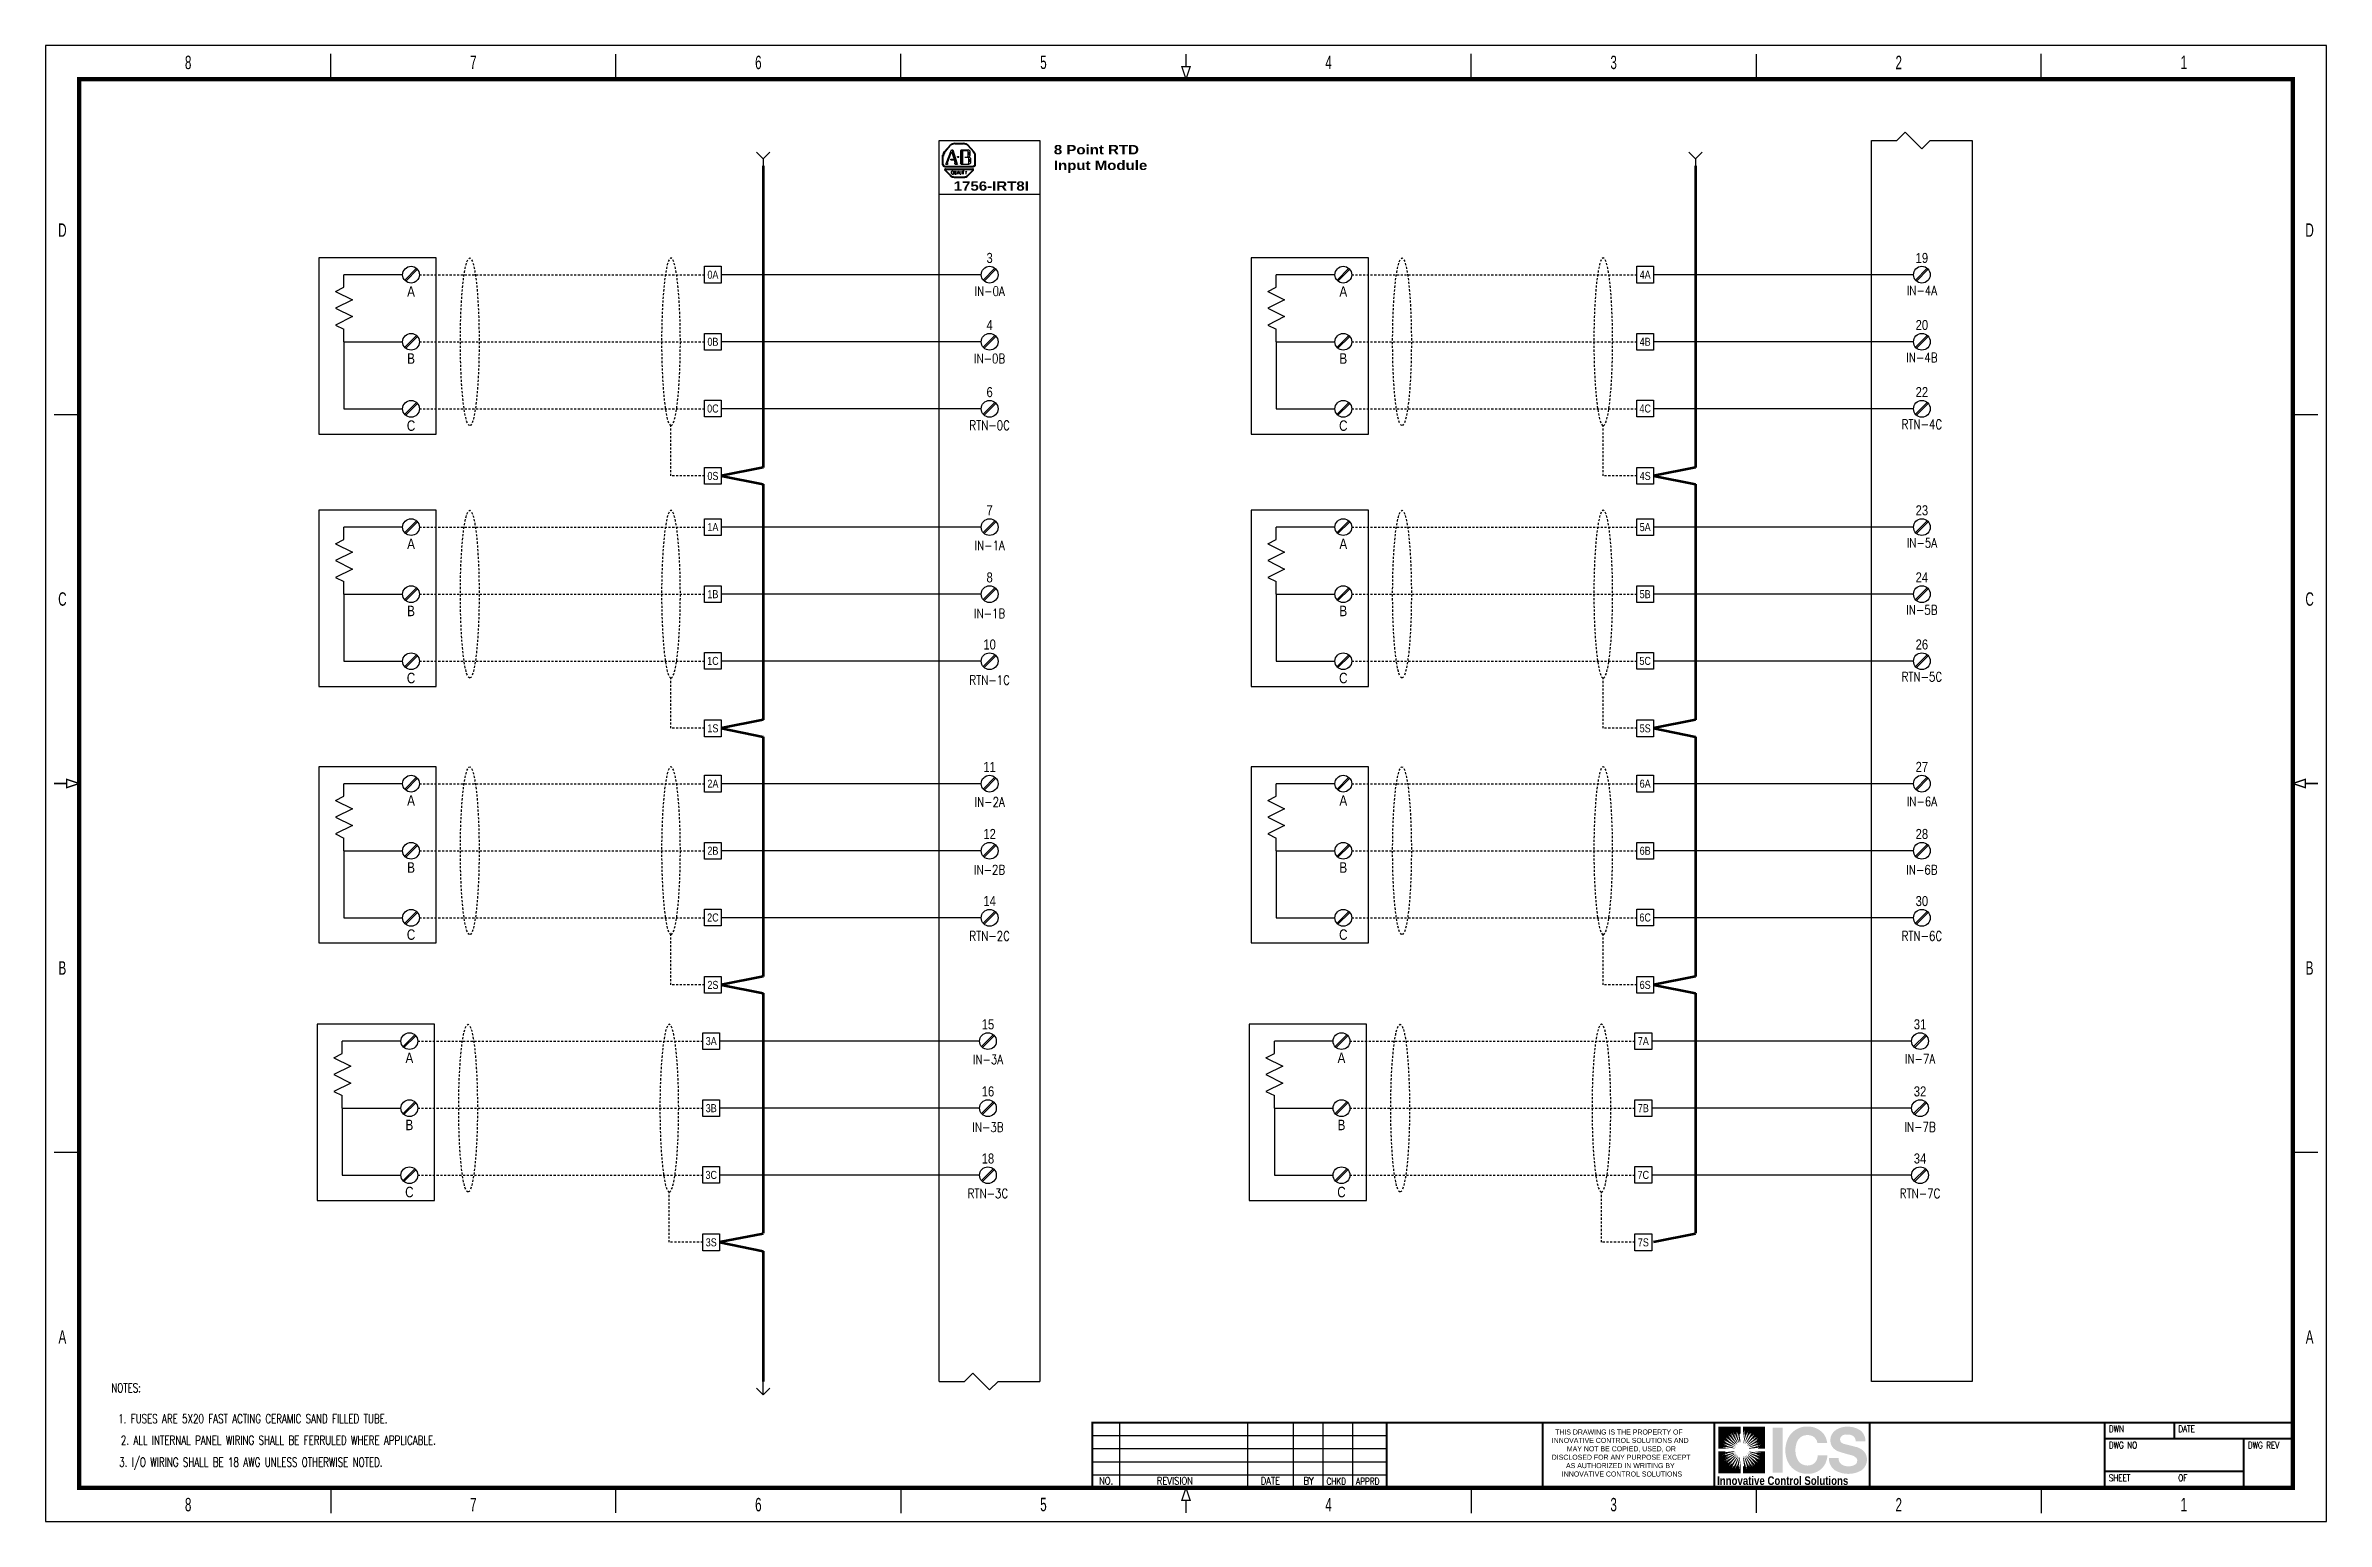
# Model space of a CAD drawing. Extents: x 0 to 136, y 0 to 88.
import ezdxf
from ezdxf.enums import TextEntityAlignment as Align

# ---------------------------------------------------------------- set-up
doc = ezdxf.new("R2010")
doc.units = 0
doc.header["$MEASUREMENT"] = 0
doc.linetypes.add('HIDDEN2', pattern=[0.1875, 0.125, -0.0625])
doc.linetypes.add('SLD-SOLID', pattern=[0])
doc.layers.get('0').update_dxf_attribs({"linetype": 'CONTINUOUS'})
for name, color, linetype in [('COVER', 6, 'SLD-SOLID'), ('FIELD', 7, 'HIDDEN2'), ('FORM', 3, 'CONTINUOUS'), ('ICS', 5, 'CONTINUOUS'), ('REV', 6, 'CONTINUOUS'), ('SYMB', 4, 'CONTINUOUS'), ('TEXT', 3, 'CONTINUOUS'), ('WIRE', 1, 'CONTINUOUS')]:
    doc.layers.add(name, color=color, linetype=linetype)
doc.layers.add('JUMPERS', color=253, linetype='CONTINUOUS', lineweight=60)
doc.styles.add('ARIAL', font='')
doc.styles.add('ARIEL', font='arial.ttf', dxfattribs={"width": 0.8, "height": 0.2})
doc.styles.add('ROMANS', font='ROMANS.SHX', dxfattribs={"width": 0.8, "oblique": 0.017453, "height": 0.14})
doc.styles.add('TITLE_LARGE', font='simplex.shx', dxfattribs={"width": 0.8, "height": 0.6})
doc.styles.get('ARIAL').set_extended_font_data('Arial Black')

msp = doc.modelspace()

# ---------------------------------------------------------------- texts
at = {"layer": 'COVER', "insert": (88.48, 5.48), "char_height": 0.3005, "attachment_point": 1}
msp.add_mtext_dynamic_manual_height_columns('\\pi1.52948;THIS DRAWING IS THE PROPERTY OF\\P\\pi1.32912;INNOVATIVE CONTROL SOLUTIONS AND\\P\\pi2.23073;MAY NOT BE COPIED, USED, OR\\P\\pi1.32912;DISCLOSED FOR ANY PURPOSE EXCEPT\\P\\pi2.18064;AS AUTHORIZED IN WRITING BY\\P\\pi1.9302;INNOVATIVE CONTROL SOLUTIONS', width=12.0751, gutter_width=4, heights=[0], dxfattribs=at)
at = {"layer": 'FORM', "linetype": 'Continuous', "width": 0.65}
for s, p in [('8', (8.5, 87)), ('7', (25.5, 87)), ('6', (42.5, 87)), ('5', (59.5, 87)), ('4', (76.5, 87)), ('3', (93.5, 87)), ('2', (110.5, 87)), ('1', (127.5, 87)), ('D', (1, 77)), ('D', (135, 77)), ('C', (1, 55)), ('C', (135, 55)), ('B', (1, 33)), ('B', (135, 33)), ('A', (1, 11)), ('A', (135, 11)), ('8', (8.5, 1)), ('7', (25.5, 1)), ('6', (42.5, 1)), ('5', (59.5, 1)), ('4', (76.5, 1)), ('3', (93.5, 1)), ('2', (110.5, 1)), ('1', (127.5, 1))]:
    msp.add_text(s, height=0.8, dxfattribs=at).set_placement(p, align=Align.MIDDLE)
at = {"layer": 'FORM', "linetype": 'Continuous', "style": 'TITLE_LARGE', "width": 0.8}
for s, p in [('DWN', (123.03, 5.32)), ('DATE', (127.17, 5.32)), ('DWG NO', (123.03, 4.35)), ('DWG REV', (131.32, 4.35)), ('SHEET', (123.03, 2.4)), ('OF', (127.17, 2.4))]:
    msp.add_text(s, height=0.39, dxfattribs=at).set_placement(p)
at = {"layer": 'REV', "style": 'TITLE_LARGE', "width": 0.8}
for s, height, p in [('NO.', 0.455, (62.81, 2.19)), ('REVISION', 0.455, (66.26, 2.19)), ('DATE', 0.455, (72.46, 2.19)), ('BY', 0.455, (75.01, 2.19)), ('CHKD', 0.398, (76.38, 2.19)), ('APPRD', 0.398, (78.14, 2.19))]:
    msp.add_text(s, height=height, dxfattribs=at).set_placement(p)
at = {"layer": 'TEXT', "color": 3, "linetype": 'ByBlock', "style": 'ROMANS', "width": 0.7}
for s, height, p in [('NOTES:', 0.541, (4.8, 7.69)), ('1. FUSES ARE 5X20 FAST ACTING CERAMIC SAND FILLED TUBE.', 0.5407, (12.36, 5.85)), ('2. ALL INTERNAL PANEL WIRING SHALL BE FERRULED WHERE APPLICABLE.', 0.5407, (13.88, 4.57)), ('3. I/O WIRING SHALL BE 18 AWG UNLESS OTHERWISE NOTED.', 0.5407, (12.24, 3.26))]:
    msp.add_text(s, height=height, dxfattribs=at).set_placement(p, align=Align.CENTER)
at = {"layer": 'TEXT', "char_height": 0.56, "style": 'ARIAL'}
for s, width, insert, attachment_point in [('{\\C3;8 Point RTD\\PInput Module\\P }', 9.8589, (60.12, 79.48), 7), ('{\\C3;1756-IRT8I}', 10.0544, (56.39, 79.34), 8)]:
    msp.add_mtext_dynamic_manual_height_columns(s, width=width, gutter_width=4, heights=[0], dxfattribs=dict(at, insert=insert, attachment_point=attachment_point))

# ---------------------------------------------------------------- blocks, each defined once
blk = doc.blocks.new('ICS Logo Large')
for color, points in [(7, [(0.29, 2.71), (1.14, 2.71), (0.63, 2.77), (0.53, 2.79), (0.86, 2.79), (0.77, 2.82), (0.88, 2.82), (1.28, 2.75), (1.32, 2.75), (1.35, 2.75), (1.47, 2.73), (1.42, 2.74), (1.47, 2.74), (1.31, 2.78), (1.4, 2.77), (0.67, 2.97), (0.95, 2.91), (0.83, 2.96), (0.86, 2.96), (0.65, 3.05), (0.59, 3.08), (0.78, 3.03), (1.48, 2.79), (1.38, 2.83), (1.32, 2.86), (1.31, 2.88), (1.5, 2.81), (0.7, 3.2), (0.89, 3.14), (0.77, 3.2), (0.66, 3.27), (0.82, 3.2), (0.67, 3.32), (1.47, 2.88), (1.46, 2.9), (1.53, 2.86), (1.38, 2.97), (1.37, 2.98), (1.41, 2.96), (1.01, 3.25), (0.95, 3.31), (0.99, 3.29), (0.88, 3.39), (0.91, 3.39), (0.79, 3.5), (0.9, 3.44), (1.49, 2.96), (1.45, 3.01), (1.47, 3.01), (1.58, 2.92), (1.43, 3.07), (1.49, 3.02), (1.19, 3.32), (1.06, 3.47), (1.2, 3.35), (1.03, 3.54), (1, 3.6), (1.07, 3.54), (0.99, 3.66), (1.49, 3.1), (1.47, 3.13), (1.6, 2.99), (1.59, 3.01), (1.6, 3), (1.52, 3.12), (1.63, 2.99), (1.27, 3.5), (1.09, 3.75), (1.14, 3.7), (1.33, 3.45), (1.17, 3.74), (1.27, 3.61), (1.16, 3.81), (1.18, 3.8), (1.41, 3.42), (1.61, 3.1), (1.56, 3.2), (1.57, 3.18), (1.65, 3.07), (1.65, 3.07), (1.62, 3.13), (1.66, 3.07), (1.66, 3.07), (1.64, 3.12), (1.46, 3.51), (1.37, 3.7), (1.28, 3.92), (1.31, 3.86), (1.45, 3.57), (1.5, 3.49), (1.47, 3.55), (1.36, 3.81), (1.45, 3.65), (1.49, 3.55), (1.45, 3.7), (1.43, 3.79), (1.53, 3.53), (1.67, 3.19), (1.69, 3.17), (1.69, 3.18), (1.7, 3.16), (1.74, 3.07), (1.7, 3.21), (1.72, 3.18), (1.55, 3.78), (1.56, 3.81), (1.59, 3.73), (1.53, 4.02), (1.66, 3.55), (1.61, 3.9), (1.65, 3.75), (1.72, 3.4), (1.77, 3.2), (1.8, 3.05), (1.79, 3.16), (1.79, 3.19), (1.78, 3.25), (1.8, 3.18), (1.82, 3.07), (1.82, 3.22), (1.76, 3.69), (1.76, 3.74), (1.76, 3.85), (1.79, 3.69), (1.8, 3.78), (1.83, 3.72), (1.83, 4.24), (0.29, 4.24)]), (7, [(2, 4.24), (2, 3.39), (2.06, 3.9), (2.09, 4.01), (2.09, 3.67), (2.12, 3.77), (2.12, 3.66), (2.05, 3.25), (2.05, 3.21), (2.04, 3.18), (2.02, 3.06), (2.04, 3.11), (2.04, 3.06), (2.08, 3.23), (2.06, 3.14), (2.27, 3.86), (2.21, 3.59), (2.25, 3.7), (2.25, 3.68), (2.35, 3.89), (2.37, 3.94), (2.33, 3.76), (2.09, 3.05), (2.13, 3.15), (2.16, 3.22), (2.17, 3.22), (2.1, 3.04), (2.49, 3.84), (2.43, 3.65), (2.5, 3.76), (2.56, 3.88), (2.5, 3.72), (2.62, 3.87), (2.17, 3.06), (2.19, 3.08), (2.16, 3.01), (2.26, 3.16), (2.27, 3.16), (2.26, 3.13), (2.54, 3.52), (2.6, 3.59), (2.59, 3.54), (2.69, 3.65), (2.68, 3.62), (2.8, 3.74), (2.74, 3.64), (2.26, 3.04), (2.3, 3.08), (2.3, 3.06), (2.21, 2.96), (2.36, 3.11), (2.31, 3.04), (2.62, 3.34), (2.77, 3.48), (2.64, 3.34), (2.83, 3.5), (2.9, 3.54), (2.83, 3.46), (2.96, 3.55), (2.39, 3.04), (2.42, 3.06), (2.29, 2.94), (2.3, 2.94), (2.3, 2.93), (2.41, 3.01), (2.28, 2.9), (2.79, 3.27), (3.04, 3.45), (2.99, 3.39), (2.74, 3.2), (3.03, 3.36), (2.91, 3.26), (3.11, 3.37), (3.09, 3.36), (2.72, 3.13), (2.39, 2.92), (2.49, 2.97), (2.47, 2.96), (2.36, 2.89), (2.36, 2.88), (2.42, 2.91), (2.37, 2.87), (2.37, 2.87), (2.41, 2.89), (2.81, 3.08), (3, 3.17), (3.22, 3.25), (3.15, 3.23), (2.86, 3.08), (2.79, 3.04), (2.84, 3.06), (3.11, 3.17), (2.94, 3.09), (2.85, 3.04), (2.99, 3.09), (3.08, 3.11), (2.82, 3), (2.48, 2.86), (2.46, 2.84), (2.47, 2.84), (2.45, 2.83), (2.37, 2.79), (2.51, 2.83), (2.48, 2.82), (3.07, 2.98), (3.1, 2.98), (3.03, 2.94), (3.31, 3), (2.84, 2.87), (3.2, 2.92), (3.05, 2.89), (2.69, 2.81), (2.49, 2.76), (2.35, 2.74), (2.46, 2.75), (2.49, 2.75), (2.54, 2.75), (2.47, 2.74), (2.36, 2.71), (2.52, 2.72), (2.99, 2.77), (3.04, 2.78), (3.15, 2.77), (2.99, 2.74), (3.07, 2.74), (3.01, 2.71), (3.54, 2.71), (3.54, 4.24)]), (5, [(8.39, 3.96, 0.213413), (8.08, 3.35, 0.163553), (8.22, 2.84, 0.142857), (8.62, 2.53, 0.025145), (9.56, 2.26, -0.09686), (9.84, 2.11, -0.289881), (9.95, 1.88, -0.260087), (9.81, 1.61, -0.162834), (9.34, 1.49, -0.154987), (8.88, 1.61, -0.092691), (8.77, 1.7, -0.184326), (8.65, 2.07), (7.98, 2.07, 0.264503), (8.43, 1.19, 0.257886), (10.22, 1.19, 0.386581), (10.52, 2.39, 0.201807), (9.84, 2.84, 0.002487), (9.1, 3.03, -0.125362), (8.85, 3.14, -0.416205), (8.85, 3.58, -0.214381), (9.24, 3.7, -0.17784), (9.69, 3.58, -0.23553), (9.84, 3.23), (10.52, 3.23, 0.23064), (10.2, 3.96, 0.173579), (9.29, 4.24, 0.182782)]), (7, [(1.83, 1.01), (1.83, 1.86), (1.77, 1.35), (1.74, 1.24), (1.74, 1.57), (1.71, 1.48), (1.71, 1.59), (1.78, 2), (1.78, 2.04), (1.78, 2.07), (1.8, 2.19), (1.79, 2.14), (1.79, 2.19), (1.75, 2.02), (1.76, 2.11), (1.56, 1.39), (1.62, 1.66), (1.58, 1.55), (1.58, 1.57), (1.48, 1.36), (1.45, 1.31), (1.5, 1.49), (1.74, 2.19), (1.7, 2.1), (1.67, 2.03), (1.66, 2.03), (1.72, 2.21), (1.34, 1.41), (1.4, 1.6), (1.33, 1.49), (1.27, 1.37), (1.33, 1.53), (1.21, 1.38), (1.66, 2.19), (1.63, 2.17), (1.67, 2.24), (1.57, 2.09), (1.56, 2.09), (1.57, 2.12), (1.29, 1.73), (1.23, 1.66), (1.24, 1.71), (1.14, 1.6), (1.14, 1.63), (1.03, 1.51), (1.09, 1.61), (1.57, 2.21), (1.53, 2.17), (1.53, 2.19), (1.62, 2.29), (1.47, 2.14), (1.52, 2.21), (1.21, 1.91), (1.06, 1.77), (1.18, 1.91), (0.99, 1.75), (0.93, 1.71), (1, 1.79), (0.87, 1.7), (1.44, 2.21), (1.4, 2.19), (1.54, 2.31), (1.52, 2.31), (1.53, 2.32), (1.42, 2.24), (1.55, 2.34), (1.03, 1.98), (0.79, 1.8), (0.83, 1.85), (1.09, 2.05), (0.79, 1.89), (0.92, 1.98), (0.72, 1.88), (0.73, 1.89), (1.11, 2.12), (1.44, 2.33), (1.33, 2.27), (1.35, 2.29), (1.47, 2.36), (1.47, 2.37), (1.4, 2.34), (1.46, 2.38), (1.46, 2.38), (1.41, 2.36), (1.02, 2.17), (0.83, 2.08), (0.61, 1.99), (0.67, 2.02), (0.97, 2.17), (1.04, 2.21), (0.99, 2.19), (0.72, 2.08), (0.89, 2.16), (0.98, 2.21), (0.83, 2.16), (0.75, 2.14), (1.01, 2.25), (1.35, 2.39), (1.37, 2.4), (1.36, 2.41), (1.38, 2.42), (1.46, 2.45), (1.32, 2.42), (1.35, 2.43), (0.75, 2.27), (0.73, 2.27), (0.8, 2.31), (0.52, 2.25), (0.99, 2.38), (0.63, 2.33), (0.78, 2.36), (1.13, 2.44), (1.34, 2.48), (1.48, 2.51), (1.37, 2.5), (1.34, 2.5), (1.29, 2.5), (1.35, 2.51), (1.46, 2.54), (1.31, 2.53), (0.84, 2.48), (0.79, 2.47), (0.68, 2.48), (0.84, 2.51), (0.76, 2.51), (0.82, 2.54), (0.29, 2.54), (0.29, 1.01)]), (7, [(3.54, 2.54), (2.68, 2.54), (3.2, 2.48), (3.3, 2.46), (2.97, 2.46), (3.06, 2.43), (2.95, 2.43), (2.55, 2.5), (2.51, 2.5), (2.48, 2.5), (2.35, 2.52), (2.41, 2.51), (2.35, 2.51), (2.52, 2.47), (2.43, 2.48), (3.15, 2.28), (2.88, 2.34), (2.99, 2.29), (2.97, 2.29), (3.18, 2.2), (3.24, 2.17), (3.05, 2.22), (2.35, 2.46), (2.45, 2.42), (2.51, 2.38), (2.52, 2.37), (2.33, 2.44), (3.13, 2.05), (2.94, 2.11), (3.06, 2.05), (3.17, 1.98), (3.01, 2.05), (3.16, 1.93), (2.36, 2.37), (2.37, 2.35), (2.3, 2.38), (2.45, 2.28), (2.46, 2.27), (2.42, 2.29), (2.82, 2), (2.88, 1.94), (2.84, 1.96), (2.94, 1.86), (2.92, 1.86), (3.04, 1.75), (2.93, 1.81), (2.33, 2.29), (2.38, 2.24), (2.36, 2.24), (2.25, 2.33), (2.4, 2.18), (2.34, 2.23), (2.63, 1.93), (2.77, 1.78), (2.63, 1.9), (2.8, 1.71), (2.83, 1.65), (2.76, 1.71), (2.84, 1.59), (2.34, 2.15), (2.35, 2.12), (2.23, 2.26), (2.24, 2.24), (2.22, 2.25), (2.31, 2.13), (2.2, 2.26), (2.56, 1.75), (2.74, 1.5), (2.69, 1.55), (2.5, 1.8), (2.66, 1.51), (2.56, 1.64), (2.67, 1.43), (2.65, 1.45), (2.42, 1.82), (2.22, 2.15), (2.27, 2.05), (2.25, 2.07), (2.18, 2.18), (2.18, 2.18), (2.2, 2.12), (2.17, 2.18), (2.16, 2.18), (2.18, 2.13), (2.37, 1.74), (2.46, 1.55), (2.55, 1.33), (2.52, 1.39), (2.37, 1.68), (2.33, 1.76), (2.36, 1.7), (2.46, 1.44), (2.38, 1.6), (2.34, 1.7), (2.38, 1.55), (2.4, 1.46), (2.3, 1.72), (2.16, 2.06), (2.14, 2.08), (2.14, 2.07), (2.13, 2.09), (2.09, 2.18), (2.12, 2.04), (2.11, 2.07), (2.28, 1.47), (2.27, 1.44), (2.24, 1.52), (2.29, 1.23), (2.16, 1.7), (2.22, 1.34), (2.18, 1.5), (2.1, 1.85), (2.06, 2.05), (2.03, 2.2), (2.04, 2.09), (2.04, 2.06), (2.04, 2), (2.03, 2.07), (2, 2.18), (2.01, 2.03), (2.07, 1.56), (2.07, 1.51), (2.07, 1.4), (2.04, 1.56), (2.03, 1.47), (2, 1.53), (2, 1.01), (3.54, 1.01)])]:
    blk.add_hatch(color=color).paths.add_polyline_path(points)
h = blk.add_hatch(color=5)
h.paths.add_polyline_path([(4.76, 4.18), (4.06, 4.18), (4.06, 2.71), (4.76, 2.71)])
h.paths.add_polyline_path([(4.76, 2.71), (4.06, 2.71), (4.06, 2.54), (4.76, 2.54)])
h.paths.add_polyline_path([(4.76, 2.54), (4.06, 2.54), (4.06, 1.04), (4.76, 1.04)])
h.paths.add_polyline_path([(6.13, 3.59, -0.213069), (6.84, 3.59, -0.244732), (7.18, 3.12), (7.86, 3.12, 0.136605), (7.61, 3.75, 0.156523), (6.85, 4.22, 0.02938), (6.71, 4.24), (6.22, 4.24, 0.043463), (5.98, 4.18, 0.25945), (5.02, 3.12, 0.052074), (4.95, 2.71), (5.65, 2.71, -0.075182), (5.78, 3.24, -0.13526)])
h.paths.add_polyline_path([(5.65, 2.71), (4.95, 2.71), (4.95, 2.54), (5.65, 2.54, -0.023089)])
h.paths.add_polyline_path([(5.65, 2.54), (4.95, 2.54), (4.95, 2.49, 0.052074), (5.02, 2.08, 0.195357), (5.65, 1.2, 0.150524), (6.47, 0.97, 0.167993), (7.31, 1.2, 0.182992), (7.81, 1.89, 0.049103), (7.88, 2.25), (7.21, 2.25, -0.086334), (7.11, 1.89, -0.1446), (6.84, 1.62, -0.223806), (6.13, 1.62, -0.150114), (5.84, 1.89, -0.137117)])
at = {"color": 7, "insert": (0.2, 0.79), "char_height": 0.6, "attachment_point": 1, "style": 'ARIEL'}
blk.add_mtext_dynamic_manual_height_columns('{\\fArial|b1|i0|c0|p34;Innovative Control Solutions}', width=13.0943, gutter_width=1, heights=[0], dxfattribs=at)
blk = doc.blocks.new('PLC Term')
at = {"layer": 'SYMB'}
for p, q in [((-0.095, -0.08), (0.08, 0.095)), ((-0.08, -0.095), (0.095, 0.08))]:
    blk.add_line(p, q, dxfattribs=at)
blk.add_circle((0, 0), 0.125, dxfattribs=at)
at = {"layer": 'SYMB', "color": 7, "style": 'ARIEL', "width": 0.8}
blk.add_attdef('##', text='', height=0.15, dxfattribs=at).set_placement((0, 0.25), align=Align.MIDDLE_CENTER)
at = {"layer": 'SYMB', "color": 3, "style": 'ARIEL', "width": 0.8}
blk.add_attdef('TERM', text='', height=0.15, dxfattribs=at).set_placement((0, -0.25), align=Align.MIDDLE_CENTER)
blk = doc.blocks.new('E00216')
at = {"layer": 'WIRE'}
for p, q in [((0, -0.2), (0, 0)), ((0, -0.2), (-0.1, -0.1)), ((0.1, -0.1), (0, -0.2))]:
    blk.add_line(p, q, dxfattribs=at)
blk = doc.blocks.new('TO BOTTOM')
at = {"layer": 'WIRE', "linetype": 'Continuous'}
blk.add_blockref('E00216', (0, 0), dxfattribs=at)
at = {"layer": 'FIELD', "style": 'ARIEL', "width": 0.8}
for tag, p in [('SIGNAL', (0, -0.375)), ('XFRN', (0, -0.59375))]:
    blk.add_attdef(tag, text='', height=0.15, dxfattribs=at).set_placement(p, align=Align.MIDDLE)
blk = doc.blocks.new('TERM1')
at = {"layer": 'SYMB'}
blk.add_lwpolyline([(0, 0.125), (0.25, 0.125), (0.25, -0.125), (0, -0.125)], close=True, dxfattribs=at)
at = {"layer": 'SYMB', "color": 1, "style": 'ROMANS', "oblique": 0.0175, "width": 0.8}
for tag, p in [('STRIP1', (0.125, 0.399)), ('STRIP', (0.125, 0.188))]:
    blk.add_attdef(tag, text='', height=0.14, dxfattribs=at).set_placement(p, align=Align.CENTER)
at = {"layer": 'SYMB', "style": 'ROMANS', "oblique": 0.0175, "width": 0.6}
blk.add_attdef('##', text='', height=0.12, dxfattribs=at).set_placement((0.125, 0), align=Align.MIDDLE_CENTER)
blk = doc.blocks.new('E00215')
at = {"layer": 'WIRE'}
for p, q in [((0, 0.1), (-0.1, 0.2)), ((0.1, 0.2), (0, 0.1)), ((0, 0.1), (0, 0))]:
    blk.add_line(p, q, dxfattribs=at)
blk = doc.blocks.new('FROM TOP')
at = {"layer": 'WIRE', "linetype": 'Continuous'}
blk.add_blockref('E00215', (0, 0), dxfattribs=at)
at = {"layer": 'FIELD', "style": 'ARIEL', "width": 0.8}
for tag, p in [('SIGNAL', (0, 0.59375)), ('XFRN', (0, 0.375))]:
    blk.add_attdef(tag, text='', height=0.15, dxfattribs=at).set_placement(p, align=Align.MIDDLE)
blk = doc.blocks.new('RTD')
at = {"layer": 'SYMB'}
for p, q in [((-0.25, 0), (-1.125, 0)), ((-1.125, -0.187), (-1.125, 0)), ((-0.219, -0.08), (-0.045, 0.095)), ((-0.205, -0.095), (-0.029, 0.08)), ((-1.25, -0.25), (-1.125, -0.187)), ((-1.25, -0.25), (-1, -0.375)), ((-1, -0.375), (-1.25, -0.5)), ((-1.25, -0.5), (-1, -0.625)), ((-1, -0.625), (-1.25, -0.75)), ((-1.25, -0.75), (-1.125, -0.812)), ((-1.125, -1), (-1.125, -0.812)), ((-1.125, -1), (-1.125, -2)), ((-1.125, -1), (-0.25, -1)), ((-0.219, -1.08), (-0.045, -0.905)), ((-0.205, -1.095), (-0.029, -0.92)), ((-1.125, -2), (-0.25, -2)), ((-0.219, -2.08), (-0.045, -1.905)), ((-0.205, -2.095), (-0.029, -1.92))]:
    blk.add_line(p, q, dxfattribs=at)
for centre in [(-0.125, 0), (-0.125, -1), (-0.125, -2)]:
    blk.add_circle(centre, 0.125, dxfattribs=at)
at = {"layer": 'WIRE'}
blk.add_lwpolyline([(0.25, 0.25), (-1.5, 0.25), (-1.5, -2.375), (0.25, -2.375)], close=True, dxfattribs=at)
at = {"layer": 'TEXT', "style": 'ARIEL', "width": 0.8, "flags": 8}
for tag, p in [('DESC', (-0.625, 0.375)), ('A', (-0.125, -0.25)), ('B', (-0.125, -1.25)), ('C', (-0.125, -2.25)), ('TYPE', (-1.125, -2.5))]:
    blk.add_attdef(tag, text='', height=0.156, dxfattribs=at).set_placement(p, align=Align.MIDDLE_CENTER)
blk.add_attdef('TAG', text='', height=0.156, dxfattribs=at).set_placement((-1.75, -1.25), align=Align.MIDDLE_RIGHT)

# ---------------------------------------------------------------- linework, layer by layer
for p, q in [((108.88, 82.34), (110.38, 82.34)), ((110.38, 82.34), (110.88, 82.84)), ((110.88, 82.84), (111.88, 81.84)), ((111.88, 81.84), (112.38, 82.34)), ((112.38, 82.34), (114.88, 82.34)), ((53.29, 8.34), (54.79, 8.34)), ((54.79, 8.34), (55.29, 8.84)), ((55.29, 8.84), (56.29, 7.84)), ((56.29, 7.84), (56.79, 8.34)), ((56.79, 8.34), (59.29, 8.34))]:
    msp.add_line(p, q)
at = {"layer": 'FIELD'}
for p, q in [((22.29, 74.34), (39.29, 74.34)), ((77.88, 74.34), (94.88, 74.34)), ((22.29, 70.34), (39.29, 70.34)), ((77.88, 70.34), (94.88, 70.34)), ((22.29, 66.34), (39.29, 66.34)), ((37.29, 62.34), (37.29, 65.34)), ((77.88, 66.34), (94.88, 66.34)), ((92.88, 62.34), (92.88, 65.34)), ((39.29, 62.34), (37.29, 62.34)), ((94.88, 62.34), (92.88, 62.34)), ((22.29, 59.29), (39.29, 59.29)), ((77.88, 59.29), (94.88, 59.29)), ((22.29, 55.29), (39.29, 55.29)), ((77.88, 55.29), (94.88, 55.29)), ((22.29, 51.29), (39.29, 51.29)), ((77.88, 51.29), (94.88, 51.29)), ((37.29, 47.29), (37.29, 50.29)), ((92.88, 47.29), (92.88, 50.29)), ((39.29, 47.29), (37.29, 47.29)), ((94.88, 47.29), (92.88, 47.29)), ((22.29, 43.99), (39.29, 43.99)), ((77.88, 43.99), (94.88, 43.99)), ((22.29, 39.99), (39.29, 39.99)), ((77.88, 39.99), (94.88, 39.99)), ((22.29, 35.99), (39.29, 35.99)), ((77.88, 35.99), (94.88, 35.99)), ((37.29, 31.99), (37.29, 34.99)), ((92.88, 31.99), (92.88, 34.99)), ((39.29, 31.99), (37.29, 31.99)), ((94.88, 31.99), (92.88, 31.99)), ((22.19, 28.64), (39.19, 28.64)), ((77.77, 28.64), (94.77, 28.64)), ((22.19, 24.64), (39.19, 24.64)), ((77.77, 24.64), (94.77, 24.64)), ((22.19, 20.64), (39.19, 20.64)), ((77.77, 20.64), (94.77, 20.64)), ((37.19, 16.64), (37.19, 19.64)), ((92.77, 16.64), (92.77, 19.64)), ((39.19, 16.64), (37.19, 16.64)), ((94.77, 16.64), (92.77, 16.64))]:
    msp.add_line(p, q, dxfattribs=at)
for centre in [(25.29, 70.34), (80.88, 70.34), (25.29, 55.29), (80.88, 55.29), (25.29, 39.99), (80.88, 39.99), (25.19, 24.64), (80.77, 24.64)]:
    msp.add_ellipse(centre, major_axis=(0, -5), ratio=0.111803, dxfattribs=at)
at = {"layer": 'FIELD', "extrusion": (0, 0, -1)}
for centre in [(37.29, 70.34), (92.88, 70.34), (37.29, 55.29), (92.88, 55.29), (37.29, 39.99), (92.88, 39.99), (37.19, 24.64), (92.77, 24.64)]:
    msp.add_ellipse(centre, major_axis=(0, -5), ratio=0.111803, dxfattribs=at)
at = {"layer": 'FORM', "linetype": 'Continuous'}
for p, q in [((17, 86), (17, 87.5)), ((51, 86), (51, 87.5)), ((85, 86), (85, 87.5)), ((119, 86), (119, 87.5)), ((17, 2), (17, 0.5)), ((51, 2), (51, 0.5)), ((85, 2), (85, 0.5)), ((119, 2), (119, 0.5))]:
    msp.add_line(p, q, dxfattribs=at)
at = {"layer": 'FORM'}
for p, q in [((62.42, 1.99), (62.42, 5.91)), ((62.42, 5.91), (79.97, 5.91)), ((64.05, 1.99), (64.05, 5.91)), ((71.68, 1.99), (71.68, 5.91)), ((74.42, 1.99), (74.42, 5.91)), ((76.18, 1.99), (76.18, 5.91)), ((77.95, 1.99), (77.95, 5.91)), ((62.42, 5.12), (79.97, 5.12)), ((62.42, 4.34), (79.97, 4.34)), ((62.42, 3.56), (79.97, 3.56)), ((62.42, 2.78), (79.97, 2.78))]:
    msp.add_line(p, q, dxfattribs=at)
at = {"layer": 'FORM', "linetype": 'Continuous'}
msp.add_lwpolyline([(0, 0), (136, 0), (136, 88), (0, 88), (0, 0)], dxfattribs=at)
for points, const_width in [([(34, 86), (34, 87.5)], 0.08), ([(68, 87.5), (68, 86.75), (67.75, 86.75), (68, 86), (68.25, 86.75), (68, 86.75)], 0.08), ([(102, 86), (102, 87.5)], 0.08), ([(4, 2), (134, 2), (134, 86), (2, 86), (2, 2), (4, 2)], 0.24), ([(0.5, 66), (2, 66)], 0.08), ([(134, 66), (135.5, 66)], 0.08), ([(0.5, 44), (1.25, 44), (1.25, 43.75), (2, 44), (1.25, 44.25), (1.25, 44)], 0.08), ([(135.5, 44), (134.75, 44), (134.75, 44.25), (134, 44), (134.75, 43.75), (134.75, 44)], 0.08), ([(0.5, 22), (2, 22)], 0.08), ([(134, 22), (135.5, 22)], 0.08), ([(134.06, 5.89), (62.42, 5.89), (62.42, 1.99)], 0.117), ([(79.97, 5.91), (79.97, 2.01)], 0.117), ([(89.27, 5.9), (89.27, 2)], 0.117), ([(99.5, 5.91), (99.5, 2.01)], 0.117), ([(108.77, 5.91), (108.77, 2.01)], 0.117), ([(122.78, 5.9), (122.78, 2)], 0.117), ([(126.93, 5.9), (126.93, 4.93)], 0.117), ([(134, 4.93), (122.78, 4.93)], 0.117), ([(131.07, 4.93), (131.07, 2)], 0.117), ([(131.07, 2.98), (122.78, 2.98)], 0.117), ([(34, 2), (34, 0.5)], 0.08), ([(68, 0.5), (68, 1.25), (68.25, 1.25), (68, 2), (67.75, 1.25), (68, 1.25)], 0.08), ([(102, 2), (102, 0.5)], 0.08)]:
    msp.add_lwpolyline(points, dxfattribs=dict(at, const_width=const_width))
at = {"layer": 'JUMPERS', "color": 3}
for p, q in [((42.79, 80.84), (42.79, 62.84)), ((98.38, 80.84), (98.38, 62.84)), ((42.79, 62.84), (40.29, 62.34)), ((98.38, 62.84), (95.88, 62.34)), ((40.29, 62.34), (42.79, 61.84)), ((42.79, 61.84), (42.79, 47.79)), ((95.88, 62.34), (98.38, 61.84)), ((98.38, 61.84), (98.38, 47.79)), ((42.79, 47.79), (40.29, 47.29)), ((98.38, 47.79), (95.88, 47.29)), ((40.29, 47.29), (42.79, 46.79)), ((42.79, 46.79), (42.79, 32.49)), ((95.88, 47.29), (98.38, 46.79)), ((98.38, 46.79), (98.38, 32.49)), ((42.79, 32.49), (40.29, 31.99)), ((40.29, 31.99), (42.79, 31.49)), ((42.79, 31.49), (42.79, 17.18)), ((98.38, 32.49), (95.88, 31.99)), ((95.88, 31.99), (98.38, 31.49)), ((98.38, 31.49), (98.38, 17.18)), ((42.79, 17.14), (40.19, 16.64)), ((40.19, 16.64), (42.79, 16.12)), ((98.38, 17.14), (95.88, 16.64)), ((42.79, 16.12), (42.79, 8.34))]:
    msp.add_line(p, q, dxfattribs=at)
at = {"layer": 'SYMB', "color": 4}
for p, q in [((53.29, 82.34), (59.29, 82.34)), ((53.29, 8.34), (53.29, 82.34)), ((53.57, 81.66), (53.93, 82.06)), ((53.57, 81.58), (53.93, 82.02)), ((53.69, 80.98), (54.01, 81.78)), ((53.77, 81.02), (54.01, 81.66)), ((54.01, 81.78), (54.09, 81.78)), ((54.01, 81.66), (54.17, 81.22)), ((54.05, 81.74), (54.29, 80.98)), ((54.09, 81.78), (54.33, 81.02)), ((54.21, 82.18), (54.73, 82.18)), ((54.21, 82.14), (54.73, 82.14)), ((54.57, 81.78), (55.01, 81.78)), ((54.57, 81.01), (54.57, 81.7)), ((54.65, 80.94), (54.65, 81.74)), ((54.69, 80.94), (54.69, 81.74)), ((54.69, 81.74), (54.93, 81.74)), ((54.97, 82.06), (55.33, 81.66)), ((55.01, 81.42), (55.01, 81.66)), ((55.02, 82.06), (55.37, 81.66)), ((55.09, 81.46), (55.09, 81.66)), ((55.13, 81.46), (55.13, 81.66)), ((59.29, 82.34), (59.29, 8.34)), ((108.88, 8.34), (108.88, 82.34)), ((114.88, 82.34), (114.88, 8.34)), ((53.49, 80.9), (53.49, 81.46)), ((53.53, 80.9), (53.53, 81.42)), ((53.61, 80.82), (55.29, 80.82)), ((53.61, 80.78), (55.33, 80.78)), ((53.61, 80.58), (53.61, 80.62)), ((53.61, 80.58), (53.97, 80.22)), ((53.65, 80.94), (53.77, 80.94)), ((53.65, 80.66), (55.29, 80.66)), ((53.65, 80.58), (53.98, 80.26)), ((53.69, 80.62), (55.25, 80.62)), ((53.97, 81.18), (53.97, 81.22)), ((53.97, 81.22), (54.17, 81.22)), ((53.97, 81.18), (54.17, 81.18)), ((54.01, 80.38), (54.01, 80.5)), ((54.05, 80.54), (54.09, 80.54)), ((54.05, 80.34), (54.09, 80.34)), ((54.09, 80.34), (54.13, 80.3)), ((54.13, 80.38), (54.13, 80.5)), ((54.17, 81.18), (54.21, 81.02)), ((54.21, 80.94), (54.37, 80.94)), ((54.21, 80.34), (54.21, 80.54)), ((54.21, 80.34), (54.29, 80.34)), ((54.29, 80.34), (54.29, 80.54)), ((54.37, 81.38), (54.45, 81.38)), ((54.37, 81.34), (54.37, 81.38)), ((54.37, 81.34), (54.45, 81.34)), ((54.37, 80.34), (54.41, 80.54)), ((54.37, 80.42), (54.45, 80.42)), ((54.41, 80.54), (54.45, 80.34)), ((54.45, 81.34), (54.45, 81.38)), ((54.53, 80.34), (54.53, 80.54)), ((54.53, 80.34), (54.57, 80.34)), ((54.57, 80.94), (55.05, 80.94)), ((54.65, 80.34), (54.65, 80.54)), ((54.69, 80.54), (54.77, 80.54)), ((54.73, 80.34), (54.73, 80.54)), ((54.81, 81.34), (54.97, 81.34)), ((54.85, 80.54), (54.89, 80.46)), ((54.89, 80.46), (54.93, 80.54)), ((54.89, 80.34), (54.89, 80.46)), ((54.97, 80.26), (55.29, 80.58)), ((54.97, 80.26), (55.29, 80.58)), ((54.97, 80.22), (55.33, 80.58)), ((55.05, 81.02), (55.05, 81.26)), ((55.13, 81.06), (55.13, 81.22)), ((55.17, 81.06), (55.17, 81.22)), ((55.33, 80.58), (55.33, 80.62)), ((55.41, 80.94), (55.41, 81.46)), ((55.45, 80.9), (55.45, 81.46)), ((53.29, 79.14), (59.29, 79.14)), ((54.17, 80.18), (54.77, 80.18)), ((54.17, 80.14), (54.81, 80.14)), ((114.88, 8.34), (108.88, 8.34))]:
    msp.add_line(p, q, dxfattribs=at)
for centre, radius, start, end in [((53.89, 81.42), 0.4, 139, 176), ((53.89, 81.42), 0.4, 139, 176), ((53.93, 81.38), 0.4, 139, 176), ((53.93, 81.38), 0.4, 139, 176), ((54.21, 81.78), 0.4, 90, 135), ((54.21, 81.78), 0.36, 90, 135), ((54.41, 81.7), 0.16, 1, 25), ((54.73, 81.78), 0.4, 45, 90), ((54.73, 81.78), 0.36, 45, 90), ((54.93, 81.66), 0.08, 0, 90), ((55.01, 81.66), 0.12, 0, 90), ((55.01, 81.42), 0.4, 4, 41), ((55.01, 81.42), 0.4, 4, 41), ((55.05, 81.42), 0.4, 4, 41), ((55.05, 81.42), 0.4, 4, 41), ((53.61, 80.9), 0.12, 180, 270), ((53.61, 80.9), 0.12, 180, 270), ((53.65, 80.94), 0.12, 180, 270), ((53.65, 80.94), 0.12, 180, 270), ((53.65, 80.62), 0.04, 90, 225), ((53.69, 80.58), 0.04, 90, 225), ((53.49, 81.1), 0.24, 320, 337), ((53.93, 80.94), 0.16, 159, 187), ((54.17, 80.46), 0.28, 225, 270), ((54.09, 80.46), 0.088, 117, 153), ((54.09, 80.42), 0.088, 207, 243), ((54.05, 80.46), 0.088, 27, 63), ((54.05, 80.42), 0.088, 297, 333), ((54.06, 80.97), 0.16, 351, 18), ((54.53, 81.06), 0.2, 199, 219), ((54.41, 81.02), 0.16, 337, 359), ((54.77, 80.46), 0.28, 270, 315), ((54.93, 81.42), 0.08, 270, 0), ((54.97, 81.26), 0.08, 0, 90), ((54.97, 81.02), 0.08, 270, 0), ((55.05, 81.46), 0.08, 270, 0), ((55.05, 81.22), 0.12, 0, 90), ((55.05, 81.06), 0.12, 270, 0), ((55.25, 80.58), 0.04, 315, 90), ((55.29, 80.94), 0.12, 270, 0), ((55.29, 80.62), 0.04, 321, 90), ((55.33, 80.9), 0.12, 270, 0), ((54.17, 80.46), 0.32, 225, 270), ((54.77, 80.46), 0.32, 270, 315)]:
    msp.add_arc(centre, radius, start, end, dxfattribs=at)
at = {"layer": 'WIRE'}
for p, q in [((55.79, 74.34), (40.29, 74.34)), ((111.38, 74.34), (95.88, 74.34)), ((55.79, 70.34), (40.29, 70.34)), ((111.38, 70.34), (95.88, 70.34)), ((55.79, 66.34), (40.29, 66.34)), ((111.38, 66.34), (95.88, 66.34)), ((55.79, 59.29), (40.29, 59.29)), ((111.38, 59.29), (95.88, 59.29)), ((55.79, 55.29), (40.29, 55.29)), ((111.38, 55.29), (95.88, 55.29)), ((55.79, 51.29), (40.29, 51.29)), ((111.38, 51.29), (95.88, 51.29)), ((55.79, 43.99), (40.29, 43.99)), ((111.38, 43.99), (95.88, 43.99)), ((55.79, 39.99), (40.29, 39.99)), ((111.38, 39.99), (95.88, 39.99)), ((55.79, 35.99), (40.29, 35.99)), ((111.38, 35.99), (95.88, 35.99)), ((55.69, 28.64), (40.19, 28.64)), ((111.27, 28.64), (95.77, 28.64)), ((55.69, 24.64), (40.19, 24.64)), ((111.27, 24.64), (95.77, 24.64)), ((55.69, 20.64), (40.19, 20.64)), ((111.27, 20.64), (95.77, 20.64))]:
    msp.add_line(p, q, dxfattribs=at)

# ---------------------------------------------------------------- block references
at = {"layer": 'FIELD', "xscale": 4, "yscale": 4, "zscale": 4}
for name, p in [('FROM TOP', (42.79, 80.84)), ('FROM TOP', (98.38, 80.84)), ('TO BOTTOM', (42.79, 8.34))]:
    msp.add_blockref(name, p, dxfattribs=at)
at = {"layer": 'ICS', "xscale": 0.8566647509566017, "yscale": 0.8566647509566017, "zscale": 0.8566647509566017}
msp.add_blockref('ICS Logo Large', (99.5, 2.01), dxfattribs=at)
at = {"layer": 'SYMB'}
ref = msp.add_blockref('RTD', (22.29, 74.34), dxfattribs=dict(at, xscale=4, yscale=4, zscale=4))
ref.add_attrib('B', 'B', dxfattribs={"layer": 'TEXT', "height": 0.625, "style": 'ARIEL', "width": 0.8}).set_placement((21.79, 69.34), align=Align.MIDDLE_CENTER)
ref.add_attrib('A', 'A', dxfattribs={"layer": 'TEXT', "height": 0.625, "style": 'ARIEL', "width": 0.8}).set_placement((21.79, 73.34), align=Align.MIDDLE_CENTER)
ref.add_attrib('C', 'C', dxfattribs={"layer": 'TEXT', "height": 0.625, "style": 'ARIEL', "width": 0.8}).set_placement((21.79, 65.34), align=Align.MIDDLE_CENTER)
ref = msp.add_blockref('RTD', (77.88, 74.34), dxfattribs=dict(at, xscale=4, yscale=4, zscale=4))
ref.add_attrib('B', 'B', dxfattribs={"layer": 'TEXT', "height": 0.625, "style": 'ARIEL', "width": 0.8}).set_placement((77.38, 69.34), align=Align.MIDDLE_CENTER)
ref.add_attrib('A', 'A', dxfattribs={"layer": 'TEXT', "height": 0.625, "style": 'ARIEL', "width": 0.8}).set_placement((77.38, 73.34), align=Align.MIDDLE_CENTER)
ref.add_attrib('C', 'C', dxfattribs={"layer": 'TEXT', "height": 0.625, "style": 'ARIEL', "width": 0.8}).set_placement((77.38, 65.34), align=Align.MIDDLE_CENTER)
ref = msp.add_blockref('RTD', (22.29, 59.29), dxfattribs=dict(at, xscale=4, yscale=4, zscale=4))
ref.add_attrib('B', 'B', dxfattribs={"layer": 'TEXT', "height": 0.625, "style": 'ARIEL', "width": 0.8}).set_placement((21.79, 54.29), align=Align.MIDDLE_CENTER)
ref.add_attrib('A', 'A', dxfattribs={"layer": 'TEXT', "height": 0.625, "style": 'ARIEL', "width": 0.8}).set_placement((21.79, 58.29), align=Align.MIDDLE_CENTER)
ref.add_attrib('C', 'C', dxfattribs={"layer": 'TEXT', "height": 0.625, "style": 'ARIEL', "width": 0.8}).set_placement((21.79, 50.29), align=Align.MIDDLE_CENTER)
ref = msp.add_blockref('RTD', (77.88, 59.29), dxfattribs=dict(at, xscale=4, yscale=4, zscale=4))
ref.add_attrib('B', 'B', dxfattribs={"layer": 'TEXT', "height": 0.625, "style": 'ARIEL', "width": 0.8}).set_placement((77.38, 54.29), align=Align.MIDDLE_CENTER)
ref.add_attrib('A', 'A', dxfattribs={"layer": 'TEXT', "height": 0.625, "style": 'ARIEL', "width": 0.8}).set_placement((77.38, 58.29), align=Align.MIDDLE_CENTER)
ref.add_attrib('C', 'C', dxfattribs={"layer": 'TEXT', "height": 0.625, "style": 'ARIEL', "width": 0.8}).set_placement((77.38, 50.29), align=Align.MIDDLE_CENTER)
ref = msp.add_blockref('RTD', (22.29, 43.99), dxfattribs=dict(at, xscale=4, yscale=4, zscale=4))
ref.add_attrib('B', 'B', dxfattribs={"layer": 'TEXT', "height": 0.625, "style": 'ARIEL', "width": 0.8}).set_placement((21.79, 38.99), align=Align.MIDDLE_CENTER)
ref.add_attrib('A', 'A', dxfattribs={"layer": 'TEXT', "height": 0.625, "style": 'ARIEL', "width": 0.8}).set_placement((21.79, 42.99), align=Align.MIDDLE_CENTER)
ref.add_attrib('C', 'C', dxfattribs={"layer": 'TEXT', "height": 0.625, "style": 'ARIEL', "width": 0.8}).set_placement((21.79, 34.99), align=Align.MIDDLE_CENTER)
ref = msp.add_blockref('RTD', (77.88, 43.99), dxfattribs=dict(at, xscale=4, yscale=4, zscale=4))
ref.add_attrib('B', 'B', dxfattribs={"layer": 'TEXT', "height": 0.625, "style": 'ARIEL', "width": 0.8}).set_placement((77.38, 38.99), align=Align.MIDDLE_CENTER)
ref.add_attrib('A', 'A', dxfattribs={"layer": 'TEXT', "height": 0.625, "style": 'ARIEL', "width": 0.8}).set_placement((77.38, 42.99), align=Align.MIDDLE_CENTER)
ref.add_attrib('C', 'C', dxfattribs={"layer": 'TEXT', "height": 0.625, "style": 'ARIEL', "width": 0.8}).set_placement((77.38, 34.99), align=Align.MIDDLE_CENTER)
ref = msp.add_blockref('RTD', (22.19, 28.64), dxfattribs=dict(at, xscale=4, yscale=4, zscale=4))
ref.add_attrib('B', 'B', dxfattribs={"layer": 'TEXT', "height": 0.625, "style": 'ARIEL', "width": 0.8}).set_placement((21.69, 23.64), align=Align.MIDDLE_CENTER)
ref.add_attrib('A', 'A', dxfattribs={"layer": 'TEXT', "height": 0.625, "style": 'ARIEL', "width": 0.8}).set_placement((21.69, 27.64), align=Align.MIDDLE_CENTER)
ref.add_attrib('C', 'C', dxfattribs={"layer": 'TEXT', "height": 0.625, "style": 'ARIEL', "width": 0.8}).set_placement((21.69, 19.64), align=Align.MIDDLE_CENTER)
ref = msp.add_blockref('RTD', (77.77, 28.64), dxfattribs=dict(at, xscale=4, yscale=4, zscale=4))
ref.add_attrib('B', 'B', dxfattribs={"layer": 'TEXT', "height": 0.625, "style": 'ARIEL', "width": 0.8}).set_placement((77.27, 23.64), align=Align.MIDDLE_CENTER)
ref.add_attrib('A', 'A', dxfattribs={"layer": 'TEXT', "height": 0.625, "style": 'ARIEL', "width": 0.8}).set_placement((77.27, 27.64), align=Align.MIDDLE_CENTER)
ref.add_attrib('C', 'C', dxfattribs={"layer": 'TEXT', "height": 0.625, "style": 'ARIEL', "width": 0.8}).set_placement((77.27, 19.64), align=Align.MIDDLE_CENTER)
at = {"layer": 'TEXT'}
ref = msp.add_blockref('TERM1', (39.29, 74.34), dxfattribs=dict(at, xscale=4, yscale=4, zscale=4))
ref.add_attrib('##', '0A', dxfattribs={"layer": 'SYMB', "height": 0.48, "style": 'ARIEL', "width": 0.8}).set_placement((39.79, 74.34), align=Align.MIDDLE_CENTER)
ref = msp.add_blockref('PLC Term', (56.29, 74.34), dxfattribs=dict(at, xscale=4, yscale=4, zscale=4))
ref.add_attrib('##', '3', dxfattribs={"layer": 'SYMB', "color": 7, "height": 0.6, "style": 'ARIEL', "width": 0.8}).set_placement((56.29, 75.34), align=Align.MIDDLE_CENTER)
ref.add_attrib('TERM', 'IN-0A', dxfattribs={"layer": 'SYMB', "color": 3, "height": 0.56, "style": 'ROMANS', "oblique": 0.0175, "width": 0.8}).set_placement((56.29, 72.91), align=Align.BOTTOM_CENTER)
ref = msp.add_blockref('TERM1', (94.88, 74.34), dxfattribs=dict(at, xscale=4, yscale=4, zscale=4))
ref.add_attrib('##', '4A', dxfattribs={"layer": 'SYMB', "height": 0.48, "style": 'ARIEL', "width": 0.8}).set_placement((95.38, 74.34), align=Align.MIDDLE_CENTER)
ref = msp.add_blockref('PLC Term', (111.88, 74.34), dxfattribs=dict(at, xscale=4, yscale=4, zscale=4))
ref.add_attrib('##', '19', dxfattribs={"layer": 'SYMB', "color": 7, "height": 0.6, "style": 'ARIEL', "width": 0.8}).set_placement((111.88, 75.34), align=Align.MIDDLE_CENTER)
ref.add_attrib('TERM', 'IN-4A', dxfattribs={"layer": 'SYMB', "color": 3, "height": 0.56, "style": 'ROMANS', "oblique": 0.0175, "width": 0.8}).set_placement((111.88, 72.95), align=Align.BOTTOM_CENTER)
ref = msp.add_blockref('TERM1', (39.29, 70.34), dxfattribs=dict(at, xscale=4, yscale=4, zscale=4))
ref.add_attrib('##', '0B', dxfattribs={"layer": 'SYMB', "height": 0.48, "style": 'ARIEL', "width": 0.8}).set_placement((39.79, 70.34), align=Align.MIDDLE_CENTER)
ref = msp.add_blockref('PLC Term', (56.29, 70.34), dxfattribs=dict(at, xscale=4, yscale=4, zscale=4))
ref.add_attrib('##', '4', dxfattribs={"layer": 'SYMB', "color": 7, "height": 0.6, "style": 'ARIEL', "width": 0.8}).set_placement((56.29, 71.34), align=Align.MIDDLE_CENTER)
ref.add_attrib('TERM', 'IN-0B', dxfattribs={"layer": 'SYMB', "color": 3, "height": 0.56, "style": 'ROMANS', "oblique": 0.0175, "width": 0.8}).set_placement((56.29, 68.89), align=Align.BOTTOM_CENTER)
ref = msp.add_blockref('TERM1', (94.88, 70.34), dxfattribs=dict(at, xscale=4, yscale=4, zscale=4))
ref.add_attrib('##', '4B', dxfattribs={"layer": 'SYMB', "height": 0.48, "style": 'ARIEL', "width": 0.8}).set_placement((95.38, 70.34), align=Align.MIDDLE_CENTER)
ref = msp.add_blockref('PLC Term', (111.88, 70.34), dxfattribs=dict(at, xscale=4, yscale=4, zscale=4))
ref.add_attrib('##', '20', dxfattribs={"layer": 'SYMB', "color": 7, "height": 0.6, "style": 'ARIEL', "width": 0.8}).set_placement((111.88, 71.34), align=Align.MIDDLE_CENTER)
ref.add_attrib('TERM', 'IN-4B', dxfattribs={"layer": 'SYMB', "color": 3, "height": 0.56, "style": 'ROMANS', "oblique": 0.0175, "width": 0.8}).set_placement((111.88, 68.95), align=Align.BOTTOM_CENTER)
ref = msp.add_blockref('TERM1', (39.29, 66.36), dxfattribs=dict(at, xscale=4, yscale=4, zscale=4))
ref.add_attrib('##', '0C', dxfattribs={"layer": 'SYMB', "height": 0.48, "style": 'ARIEL', "width": 0.8}).set_placement((39.79, 66.36), align=Align.MIDDLE_CENTER)
ref = msp.add_blockref('PLC Term', (56.29, 66.34), dxfattribs=dict(at, xscale=4, yscale=4, zscale=4))
ref.add_attrib('##', '6', dxfattribs={"layer": 'SYMB', "color": 7, "height": 0.6, "style": 'ARIEL', "width": 0.8}).set_placement((56.29, 67.34), align=Align.MIDDLE_CENTER)
ref.add_attrib('TERM', 'RTN-0C', dxfattribs={"layer": 'SYMB', "color": 3, "height": 0.56, "style": 'ROMANS', "oblique": 0.0175, "width": 0.8}).set_placement((56.29, 64.91), align=Align.BOTTOM_CENTER)
ref = msp.add_blockref('TERM1', (94.88, 66.36), dxfattribs=dict(at, xscale=4, yscale=4, zscale=4))
ref.add_attrib('##', '4C', dxfattribs={"layer": 'SYMB', "height": 0.48, "style": 'ARIEL', "width": 0.8}).set_placement((95.38, 66.36), align=Align.MIDDLE_CENTER)
ref = msp.add_blockref('PLC Term', (111.88, 66.34), dxfattribs=dict(at, xscale=4, yscale=4, zscale=4))
ref.add_attrib('##', '22', dxfattribs={"layer": 'SYMB', "color": 7, "height": 0.6, "style": 'ARIEL', "width": 0.8}).set_placement((111.88, 67.34), align=Align.MIDDLE_CENTER)
ref.add_attrib('TERM', 'RTN-4C', dxfattribs={"layer": 'SYMB', "color": 3, "height": 0.56, "style": 'ROMANS', "oblique": 0.0175, "width": 0.8}).set_placement((111.88, 64.97), align=Align.BOTTOM_CENTER)
ref = msp.add_blockref('TERM1', (39.29, 62.34), dxfattribs=dict(at, xscale=4, yscale=4, zscale=4))
ref.add_attrib('##', '0S', dxfattribs={"layer": 'SYMB', "height": 0.48, "style": 'ARIEL', "width": 0.8}).set_placement((39.79, 62.34), align=Align.MIDDLE_CENTER)
ref = msp.add_blockref('TERM1', (94.88, 62.34), dxfattribs=dict(at, xscale=4, yscale=4, zscale=4))
ref.add_attrib('##', '4S', dxfattribs={"layer": 'SYMB', "height": 0.48, "style": 'ARIEL', "width": 0.8}).set_placement((95.38, 62.34), align=Align.MIDDLE_CENTER)
ref = msp.add_blockref('PLC Term', (56.29, 59.29), dxfattribs=dict(at, xscale=4, yscale=4, zscale=4))
ref.add_attrib('##', '7', dxfattribs={"layer": 'SYMB', "color": 7, "height": 0.6, "style": 'ARIEL', "width": 0.8}).set_placement((56.29, 60.29), align=Align.MIDDLE_CENTER)
ref.add_attrib('TERM', 'IN-1A', dxfattribs={"layer": 'SYMB', "color": 3, "height": 0.56, "style": 'ROMANS', "oblique": 0.0175, "width": 0.8}).set_placement((56.29, 57.75), align=Align.BOTTOM_CENTER)
ref = msp.add_blockref('PLC Term', (111.88, 59.29), dxfattribs=dict(at, xscale=4, yscale=4, zscale=4))
ref.add_attrib('##', '23', dxfattribs={"layer": 'SYMB', "color": 7, "height": 0.6, "style": 'ARIEL', "width": 0.8}).set_placement((111.88, 60.29), align=Align.MIDDLE_CENTER)
ref.add_attrib('TERM', 'IN-5A', dxfattribs={"layer": 'SYMB', "color": 3, "height": 0.56, "style": 'ROMANS', "oblique": 0.0175, "width": 0.8}).set_placement((111.88, 57.9), align=Align.BOTTOM_CENTER)
ref = msp.add_blockref('TERM1', (39.29, 59.29), dxfattribs=dict(at, xscale=4, yscale=4, zscale=4))
ref.add_attrib('##', '1A', dxfattribs={"layer": 'SYMB', "height": 0.48, "style": 'ARIEL', "width": 0.8}).set_placement((39.79, 59.29), align=Align.MIDDLE_CENTER)
ref = msp.add_blockref('TERM1', (94.88, 59.29), dxfattribs=dict(at, xscale=4, yscale=4, zscale=4))
ref.add_attrib('##', '5A', dxfattribs={"layer": 'SYMB', "height": 0.48, "style": 'ARIEL', "width": 0.8}).set_placement((95.38, 59.29), align=Align.MIDDLE_CENTER)
ref = msp.add_blockref('TERM1', (39.29, 55.29), dxfattribs=dict(at, xscale=4, yscale=4, zscale=4))
ref.add_attrib('##', '1B', dxfattribs={"layer": 'SYMB', "height": 0.48, "style": 'ARIEL', "width": 0.8}).set_placement((39.79, 55.29), align=Align.MIDDLE_CENTER)
ref = msp.add_blockref('PLC Term', (56.29, 55.29), dxfattribs=dict(at, xscale=4, yscale=4, zscale=4))
ref.add_attrib('##', '8', dxfattribs={"layer": 'SYMB', "color": 7, "height": 0.6, "style": 'ARIEL', "width": 0.8}).set_placement((56.29, 56.29), align=Align.MIDDLE_CENTER)
ref.add_attrib('TERM', 'IN-1B', dxfattribs={"layer": 'SYMB', "color": 3, "height": 0.56, "style": 'ROMANS', "oblique": 0.0175, "width": 0.8}).set_placement((56.29, 53.69), align=Align.BOTTOM_CENTER)
ref = msp.add_blockref('TERM1', (94.88, 55.29), dxfattribs=dict(at, xscale=4, yscale=4, zscale=4))
ref.add_attrib('##', '5B', dxfattribs={"layer": 'SYMB', "height": 0.48, "style": 'ARIEL', "width": 0.8}).set_placement((95.38, 55.29), align=Align.MIDDLE_CENTER)
ref = msp.add_blockref('PLC Term', (111.88, 55.29), dxfattribs=dict(at, xscale=4, yscale=4, zscale=4))
ref.add_attrib('##', '24', dxfattribs={"layer": 'SYMB', "color": 7, "height": 0.6, "style": 'ARIEL', "width": 0.8}).set_placement((111.88, 56.29), align=Align.MIDDLE_CENTER)
ref.add_attrib('TERM', 'IN-5B', dxfattribs={"layer": 'SYMB', "color": 3, "height": 0.56, "style": 'ROMANS', "oblique": 0.0175, "width": 0.8}).set_placement((111.88, 53.9), align=Align.BOTTOM_CENTER)
ref = msp.add_blockref('TERM1', (39.29, 51.31), dxfattribs=dict(at, xscale=4, yscale=4, zscale=4))
ref.add_attrib('##', '1C', dxfattribs={"layer": 'SYMB', "height": 0.48, "style": 'ARIEL', "width": 0.8}).set_placement((39.79, 51.31), align=Align.MIDDLE_CENTER)
ref = msp.add_blockref('PLC Term', (56.29, 51.29), dxfattribs=dict(at, xscale=4, yscale=4, zscale=4))
ref.add_attrib('##', '10', dxfattribs={"layer": 'SYMB', "color": 7, "height": 0.6, "style": 'ARIEL', "width": 0.8}).set_placement((56.29, 52.29), align=Align.MIDDLE_CENTER)
ref.add_attrib('TERM', 'RTN-1C', dxfattribs={"layer": 'SYMB', "color": 3, "height": 0.56, "style": 'ROMANS', "oblique": 0.0175, "width": 0.8}).set_placement((56.29, 49.72), align=Align.BOTTOM_CENTER)
ref = msp.add_blockref('TERM1', (94.88, 51.31), dxfattribs=dict(at, xscale=4, yscale=4, zscale=4))
ref.add_attrib('##', '5C', dxfattribs={"layer": 'SYMB', "height": 0.48, "style": 'ARIEL', "width": 0.8}).set_placement((95.38, 51.31), align=Align.MIDDLE_CENTER)
ref = msp.add_blockref('PLC Term', (111.88, 51.29), dxfattribs=dict(at, xscale=4, yscale=4, zscale=4))
ref.add_attrib('##', '26', dxfattribs={"layer": 'SYMB', "color": 7, "height": 0.6, "style": 'ARIEL', "width": 0.8}).set_placement((111.88, 52.29), align=Align.MIDDLE_CENTER)
ref.add_attrib('TERM', 'RTN-5C', dxfattribs={"layer": 'SYMB', "color": 3, "height": 0.56, "style": 'ROMANS', "oblique": 0.0175, "width": 0.8}).set_placement((111.88, 49.92), align=Align.BOTTOM_CENTER)
ref = msp.add_blockref('TERM1', (39.29, 47.29), dxfattribs=dict(at, xscale=4, yscale=4, zscale=4))
ref.add_attrib('##', '1S', dxfattribs={"layer": 'SYMB', "height": 0.48, "style": 'ARIEL', "width": 0.8}).set_placement((39.79, 47.29), align=Align.MIDDLE_CENTER)
ref = msp.add_blockref('TERM1', (94.88, 47.29), dxfattribs=dict(at, xscale=4, yscale=4, zscale=4))
ref.add_attrib('##', '5S', dxfattribs={"layer": 'SYMB', "height": 0.48, "style": 'ARIEL', "width": 0.8}).set_placement((95.38, 47.29), align=Align.MIDDLE_CENTER)
ref = msp.add_blockref('PLC Term', (56.29, 43.99), dxfattribs=dict(at, xscale=4, yscale=4, zscale=4))
ref.add_attrib('##', '11', dxfattribs={"layer": 'SYMB', "color": 7, "height": 0.6, "style": 'ARIEL', "width": 0.8}).set_placement((56.29, 44.99), align=Align.MIDDLE_CENTER)
ref.add_attrib('TERM', 'IN-2A', dxfattribs={"layer": 'SYMB', "color": 3, "height": 0.56, "style": 'ROMANS', "oblique": 0.0175, "width": 0.8}).set_placement((56.29, 42.45), align=Align.BOTTOM_CENTER)
ref = msp.add_blockref('PLC Term', (111.88, 43.99), dxfattribs=dict(at, xscale=4, yscale=4, zscale=4))
ref.add_attrib('##', '27', dxfattribs={"layer": 'SYMB', "color": 7, "height": 0.6, "style": 'ARIEL', "width": 0.8}).set_placement((111.88, 44.99), align=Align.MIDDLE_CENTER)
ref.add_attrib('TERM', 'IN-6A', dxfattribs={"layer": 'SYMB', "color": 3, "height": 0.56, "style": 'ROMANS', "oblique": 0.0175, "width": 0.8}).set_placement((111.88, 42.48), align=Align.BOTTOM_CENTER)
ref = msp.add_blockref('TERM1', (39.29, 43.99), dxfattribs=dict(at, xscale=4, yscale=4, zscale=4))
ref.add_attrib('##', '2A', dxfattribs={"layer": 'SYMB', "height": 0.48, "style": 'ARIEL', "width": 0.8}).set_placement((39.79, 43.99), align=Align.MIDDLE_CENTER)
ref = msp.add_blockref('TERM1', (94.88, 43.99), dxfattribs=dict(at, xscale=4, yscale=4, zscale=4))
ref.add_attrib('##', '6A', dxfattribs={"layer": 'SYMB', "height": 0.48, "style": 'ARIEL', "width": 0.8}).set_placement((95.38, 43.99), align=Align.MIDDLE_CENTER)
ref = msp.add_blockref('PLC Term', (56.29, 39.99), dxfattribs=dict(at, xscale=4, yscale=4, zscale=4))
ref.add_attrib('##', '12', dxfattribs={"layer": 'SYMB', "color": 7, "height": 0.6, "style": 'ARIEL', "width": 0.8}).set_placement((56.29, 40.99), align=Align.MIDDLE_CENTER)
ref.add_attrib('TERM', 'IN-2B', dxfattribs={"layer": 'SYMB', "color": 3, "height": 0.56, "style": 'ROMANS', "oblique": 0.0175, "width": 0.8}).set_placement((56.29, 38.41), align=Align.BOTTOM_CENTER)
ref = msp.add_blockref('PLC Term', (111.88, 39.99), dxfattribs=dict(at, xscale=4, yscale=4, zscale=4))
ref.add_attrib('##', '28', dxfattribs={"layer": 'SYMB', "color": 7, "height": 0.6, "style": 'ARIEL', "width": 0.8}).set_placement((111.88, 40.99), align=Align.MIDDLE_CENTER)
ref.add_attrib('TERM', 'IN-6B', dxfattribs={"layer": 'SYMB', "color": 3, "height": 0.56, "style": 'ROMANS', "oblique": 0.0175, "width": 0.8}).set_placement((111.88, 38.41), align=Align.BOTTOM_CENTER)
ref = msp.add_blockref('TERM1', (39.29, 39.99), dxfattribs=dict(at, xscale=4, yscale=4, zscale=4))
ref.add_attrib('##', '2B', dxfattribs={"layer": 'SYMB', "height": 0.48, "style": 'ARIEL', "width": 0.8}).set_placement((39.79, 39.99), align=Align.MIDDLE_CENTER)
ref = msp.add_blockref('TERM1', (94.88, 39.99), dxfattribs=dict(at, xscale=4, yscale=4, zscale=4))
ref.add_attrib('##', '6B', dxfattribs={"layer": 'SYMB', "height": 0.48, "style": 'ARIEL', "width": 0.8}).set_placement((95.38, 39.99), align=Align.MIDDLE_CENTER)
ref = msp.add_blockref('PLC Term', (56.29, 35.99), dxfattribs=dict(at, xscale=4, yscale=4, zscale=4))
ref.add_attrib('##', '14', dxfattribs={"layer": 'SYMB', "color": 7, "height": 0.6, "style": 'ARIEL', "width": 0.8}).set_placement((56.29, 36.99), align=Align.MIDDLE_CENTER)
ref.add_attrib('TERM', 'RTN-2C', dxfattribs={"layer": 'SYMB', "color": 3, "height": 0.56, "style": 'ROMANS', "oblique": 0.0175, "width": 0.8}).set_placement((56.29, 34.46), align=Align.BOTTOM_CENTER)
ref = msp.add_blockref('PLC Term', (111.88, 35.99), dxfattribs=dict(at, xscale=4, yscale=4, zscale=4))
ref.add_attrib('##', '30', dxfattribs={"layer": 'SYMB', "color": 7, "height": 0.6, "style": 'ARIEL', "width": 0.8}).set_placement((111.88, 36.99), align=Align.MIDDLE_CENTER)
ref.add_attrib('TERM', 'RTN-6C', dxfattribs={"layer": 'SYMB', "color": 3, "height": 0.56, "style": 'ROMANS', "oblique": 0.0175, "width": 0.8}).set_placement((111.88, 34.46), align=Align.BOTTOM_CENTER)
ref = msp.add_blockref('TERM1', (39.29, 36.01), dxfattribs=dict(at, xscale=4, yscale=4, zscale=4))
ref.add_attrib('##', '2C', dxfattribs={"layer": 'SYMB', "height": 0.48, "style": 'ARIEL', "width": 0.8}).set_placement((39.79, 36.01), align=Align.MIDDLE_CENTER)
ref = msp.add_blockref('TERM1', (94.88, 36.01), dxfattribs=dict(at, xscale=4, yscale=4, zscale=4))
ref.add_attrib('##', '6C', dxfattribs={"layer": 'SYMB', "height": 0.48, "style": 'ARIEL', "width": 0.8}).set_placement((95.38, 36.01), align=Align.MIDDLE_CENTER)
ref = msp.add_blockref('TERM1', (39.29, 31.99), dxfattribs=dict(at, xscale=4, yscale=4, zscale=4))
ref.add_attrib('##', '2S', dxfattribs={"layer": 'SYMB', "height": 0.48, "style": 'ARIEL', "width": 0.8}).set_placement((39.79, 31.99), align=Align.MIDDLE_CENTER)
ref = msp.add_blockref('TERM1', (94.88, 31.99), dxfattribs=dict(at, xscale=4, yscale=4, zscale=4))
ref.add_attrib('##', '6S', dxfattribs={"layer": 'SYMB', "height": 0.48, "style": 'ARIEL', "width": 0.8}).set_placement((95.38, 31.99), align=Align.MIDDLE_CENTER)
ref = msp.add_blockref('PLC Term', (56.19, 28.64), dxfattribs=dict(at, xscale=4, yscale=4, zscale=4))
ref.add_attrib('##', '15', dxfattribs={"layer": 'SYMB', "color": 7, "height": 0.6, "style": 'ARIEL', "width": 0.8}).set_placement((56.19, 29.64), align=Align.MIDDLE_CENTER)
ref.add_attrib('TERM', 'IN-3A', dxfattribs={"layer": 'SYMB', "color": 3, "height": 0.56, "style": 'ROMANS', "oblique": 0.0175, "width": 0.8}).set_placement((56.19, 27.1), align=Align.BOTTOM_CENTER)
ref = msp.add_blockref('PLC Term', (111.77, 28.64), dxfattribs=dict(at, xscale=4, yscale=4, zscale=4))
ref.add_attrib('##', '31', dxfattribs={"layer": 'SYMB', "color": 7, "height": 0.6, "style": 'ARIEL', "width": 0.8}).set_placement((111.77, 29.64), align=Align.MIDDLE_CENTER)
ref.add_attrib('TERM', 'IN-7A', dxfattribs={"layer": 'SYMB', "color": 3, "height": 0.56, "style": 'ROMANS', "oblique": 0.0175, "width": 0.8}).set_placement((111.77, 27.14), align=Align.BOTTOM_CENTER)
ref = msp.add_blockref('TERM1', (39.19, 28.64), dxfattribs=dict(at, xscale=4, yscale=4, zscale=4))
ref.add_attrib('##', '3A', dxfattribs={"layer": 'SYMB', "height": 0.48, "style": 'ARIEL', "width": 0.8}).set_placement((39.69, 28.64), align=Align.MIDDLE_CENTER)
ref = msp.add_blockref('TERM1', (94.77, 28.64), dxfattribs=dict(at, xscale=4, yscale=4, zscale=4))
ref.add_attrib('##', '7A', dxfattribs={"layer": 'SYMB', "height": 0.48, "style": 'ARIEL', "width": 0.8}).set_placement((95.27, 28.64), align=Align.MIDDLE_CENTER)
ref = msp.add_blockref('PLC Term', (56.19, 24.64), dxfattribs=dict(at, xscale=4, yscale=4, zscale=4))
ref.add_attrib('##', '16', dxfattribs={"layer": 'SYMB', "color": 7, "height": 0.6, "style": 'ARIEL', "width": 0.8}).set_placement((56.19, 25.64), align=Align.MIDDLE_CENTER)
ref.add_attrib('TERM', 'IN-3B', dxfattribs={"layer": 'SYMB', "color": 3, "height": 0.56, "style": 'ROMANS', "oblique": 0.0175, "width": 0.8}).set_placement((56.19, 23.06), align=Align.BOTTOM_CENTER)
ref = msp.add_blockref('PLC Term', (111.77, 24.64), dxfattribs=dict(at, xscale=4, yscale=4, zscale=4))
ref.add_attrib('##', '32', dxfattribs={"layer": 'SYMB', "color": 7, "height": 0.6, "style": 'ARIEL', "width": 0.8}).set_placement((111.77, 25.64), align=Align.MIDDLE_CENTER)
ref.add_attrib('TERM', 'IN-7B', dxfattribs={"layer": 'SYMB', "color": 3, "height": 0.56, "style": 'ROMANS', "oblique": 0.0175, "width": 0.8}).set_placement((111.77, 23.07), align=Align.BOTTOM_CENTER)
ref = msp.add_blockref('TERM1', (39.19, 24.64), dxfattribs=dict(at, xscale=4, yscale=4, zscale=4))
ref.add_attrib('##', '3B', dxfattribs={"layer": 'SYMB', "height": 0.48, "style": 'ARIEL', "width": 0.8}).set_placement((39.69, 24.64), align=Align.MIDDLE_CENTER)
ref = msp.add_blockref('TERM1', (94.77, 24.64), dxfattribs=dict(at, xscale=4, yscale=4, zscale=4))
ref.add_attrib('##', '7B', dxfattribs={"layer": 'SYMB', "height": 0.48, "style": 'ARIEL', "width": 0.8}).set_placement((95.27, 24.64), align=Align.MIDDLE_CENTER)
ref = msp.add_blockref('PLC Term', (56.19, 20.64), dxfattribs=dict(at, xscale=4, yscale=4, zscale=4))
ref.add_attrib('##', '18', dxfattribs={"layer": 'SYMB', "color": 7, "height": 0.6, "style": 'ARIEL', "width": 0.8}).set_placement((56.19, 21.64), align=Align.MIDDLE_CENTER)
ref.add_attrib('TERM', 'RTN-3C', dxfattribs={"layer": 'SYMB', "color": 3, "height": 0.56, "style": 'ROMANS', "oblique": 0.0175, "width": 0.8}).set_placement((56.19, 19.11), align=Align.BOTTOM_CENTER)
ref = msp.add_blockref('PLC Term', (111.77, 20.64), dxfattribs=dict(at, xscale=4, yscale=4, zscale=4))
ref.add_attrib('##', '34', dxfattribs={"layer": 'SYMB', "color": 7, "height": 0.6, "style": 'ARIEL', "width": 0.8}).set_placement((111.77, 21.64), align=Align.MIDDLE_CENTER)
ref.add_attrib('TERM', 'RTN-7C', dxfattribs={"layer": 'SYMB', "color": 3, "height": 0.56, "style": 'ROMANS', "oblique": 0.0175, "width": 0.8}).set_placement((111.77, 19.11), align=Align.BOTTOM_CENTER)
ref = msp.add_blockref('TERM1', (39.19, 20.66), dxfattribs=dict(at, xscale=4, yscale=4, zscale=4))
ref.add_attrib('##', '3C', dxfattribs={"layer": 'SYMB', "height": 0.48, "style": 'ARIEL', "width": 0.8}).set_placement((39.69, 20.66), align=Align.MIDDLE_CENTER)
ref = msp.add_blockref('TERM1', (94.77, 20.66), dxfattribs=dict(at, xscale=4, yscale=4, zscale=4))
ref.add_attrib('##', '7C', dxfattribs={"layer": 'SYMB', "height": 0.48, "style": 'ARIEL', "width": 0.8}).set_placement((95.27, 20.66), align=Align.MIDDLE_CENTER)
ref = msp.add_blockref('TERM1', (39.19, 16.64), dxfattribs=dict(at, xscale=4, yscale=4, zscale=4))
ref.add_attrib('##', '3S', dxfattribs={"layer": 'SYMB', "height": 0.48, "style": 'ARIEL', "width": 0.8}).set_placement((39.69, 16.64), align=Align.MIDDLE_CENTER)
ref = msp.add_blockref('TERM1', (94.77, 16.64), dxfattribs=dict(at, xscale=4, yscale=4, zscale=4))
ref.add_attrib('##', '7S', dxfattribs={"layer": 'SYMB', "height": 0.48, "style": 'ARIEL', "width": 0.8}).set_placement((95.27, 16.64), align=Align.MIDDLE_CENTER)

msp.set_redraw_order([(e.dxf.handle, doc.entitydb.next_handle()) for e in msp.query("TEXT MTEXT ATTDEF DIMENSION ARC_DIMENSION")])  # texts and dimensions are drawn at this point

doc.saveas('drawing.dxf')
